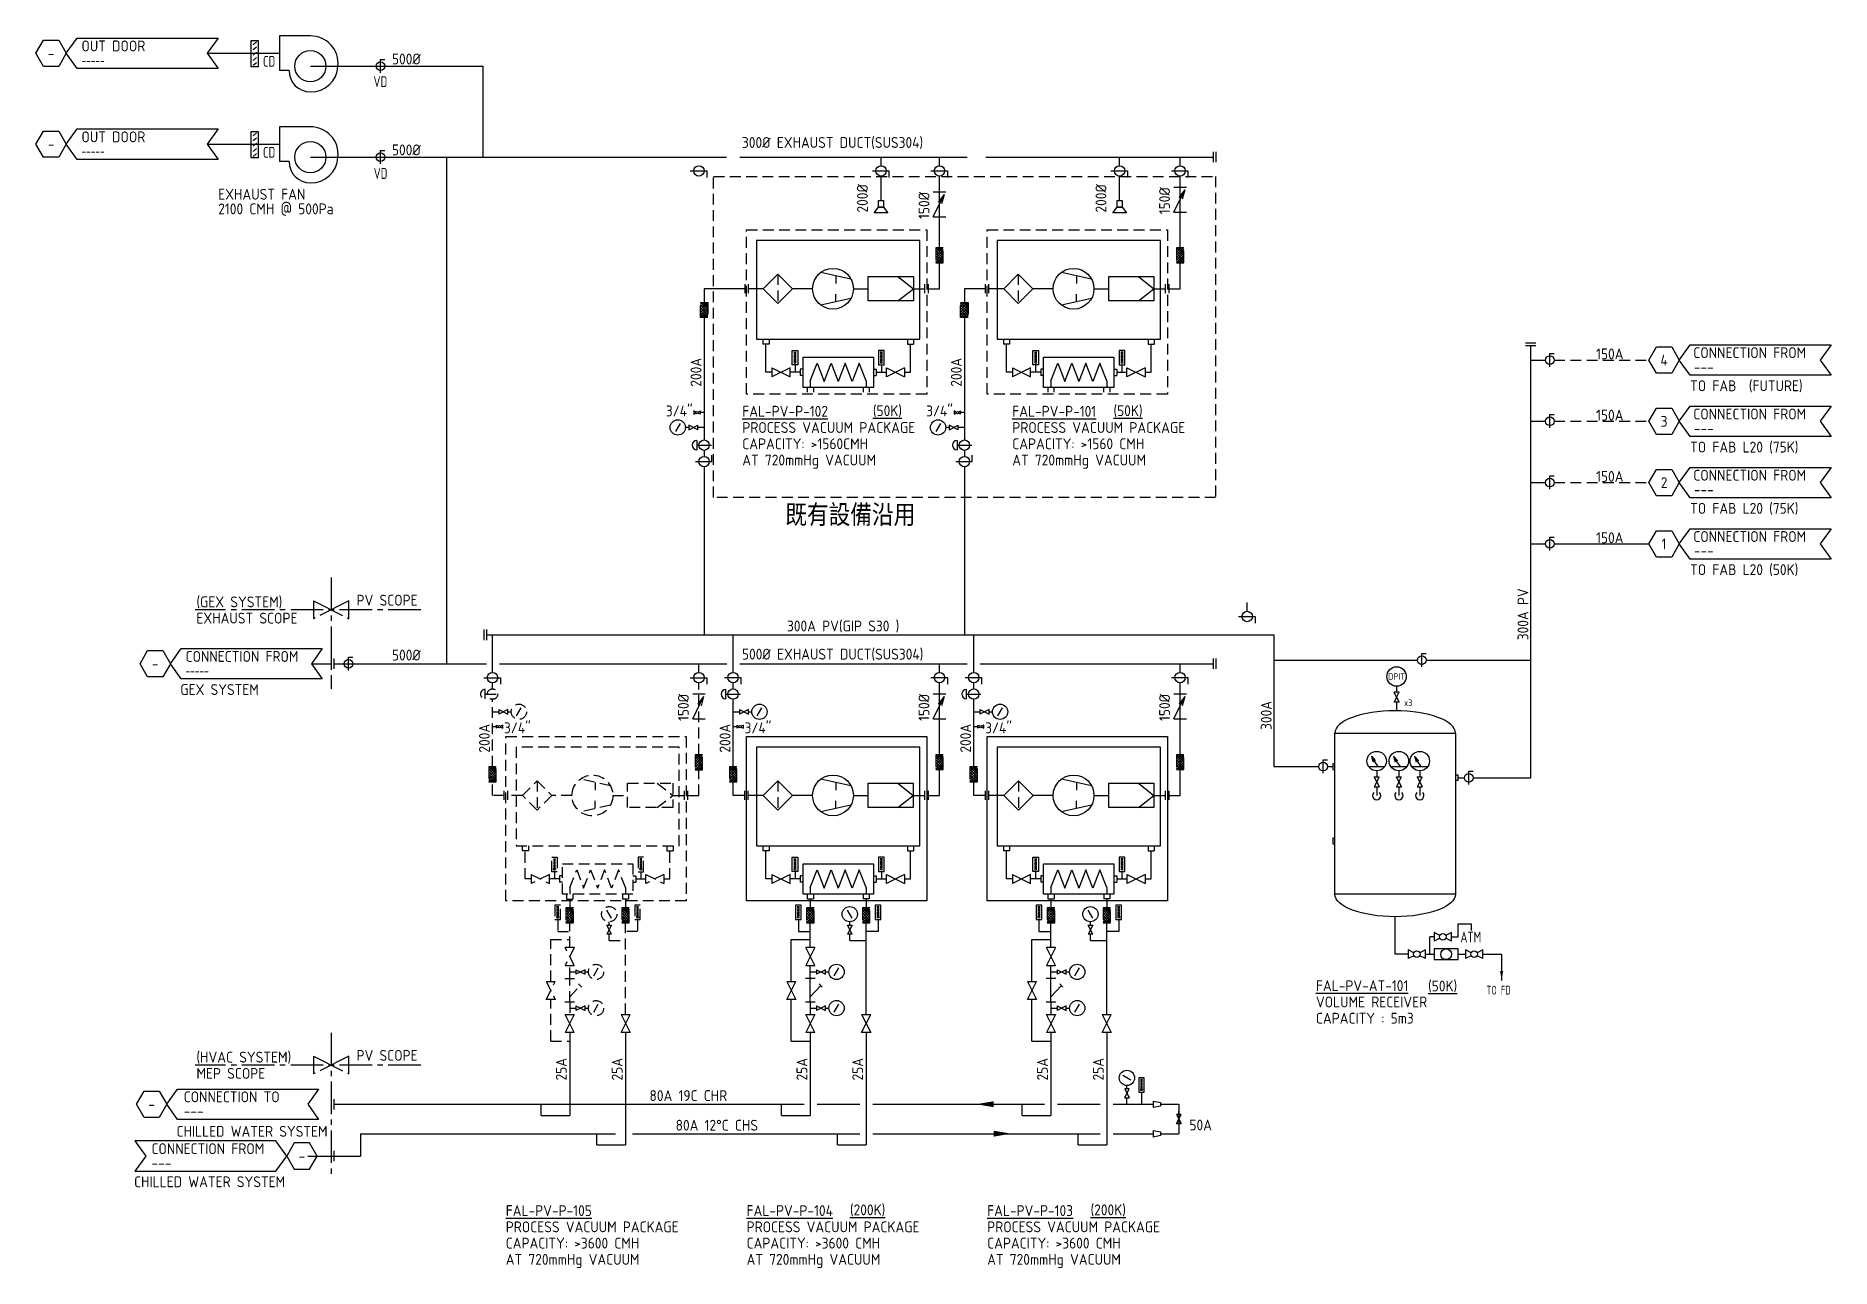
# Model space of a CAD drawing. Header units: millimetres. Extents: x 277 to 691, y 231 to 515.
import ezdxf
from ezdxf.enums import TextEntityAlignment as Align

# ---------------------------------------------------------------- set-up
doc = ezdxf.new("R2010")
doc.units = ezdxf.units.MM
doc.header["$LTSCALE"] = 10
for name, pattern in [('CENTER2', [1.125, 0.75, -0.125, 0.125, -0.125]), ('DASHED', [0.75, 0.5, -0.25]), ('HIDDEN', [0.375, 0.25, -0.125])]:
    doc.linetypes.add(name, pattern=pattern)
for name, color, linetype in [('DETL-TXT', 4, 'Continuous'), ('g-ttlb', 4, 'Continuous'), ('M-CEQPM-MAU', 22, 'Continuous'), ('M-CWTR-TEXT', 4, 'Continuous'), ('M-HVAC-DAPR', 3, 'Continuous'), ('M-PIPE', 4, 'Continuous'), ('M-VALVE', 2, 'Continuous'), ('U-CDA-EQ', 3, 'Continuous'), ('U-CDA-V', 3, 'Continuous'), ('U-CH-TXT', 4, 'Continuous'), ('U-EQPM', 22, 'Continuous'), ('U-EQPM-TXT', 4, 'Continuous'), ('U-PCW-VALVE', 3, 'Continuous'), ('U-PV-PIPE', 220, 'Continuous'), ('U-PV-TXT', 3, 'Continuous'), ('U-PV-VALVE', 2, 'Continuous')]:
    doc.layers.add(name, color=color, linetype=linetype)
doc.styles.add('AA-TXT', font='isocp.shx', dxfattribs={"bigfont": 'chineset.shx'})

msp = doc.modelspace()

# ---------------------------------------------------------------- texts
at = {"layer": 'DETL-TXT', "style": 'AA-TXT'}
for s, p in [('OUT DOOR', (287.32, 511.53)), ('OUT DOOR', (287.32, 490.57)), ('CONNECTION FROM', (658.92, 440.82)), ('---', (659.03, 437.52)), ('CONNECTION FROM', (658.92, 426.69)), ('---', (659.03, 423.39)), ('CONNECTION FROM', (658.92, 412.57)), ('---', (659.03, 409.27)), ('CONNECTION FROM', (658.92, 398.44)), ('---', (659.03, 395.14)), ('CONNECTION FROM', (311.33, 370.8)), ('CONNECTION TO', (310.9, 269.29)), ('---', (310.9, 265.99)), ('CONNECTION FROM', (303.46, 257.34)), ('---', (303.46, 254.04))]:
    msp.add_text(s, height=2.5, dxfattribs=at).set_placement(p)
for s, p in [('-', (280.32, 511.09)), ('-', (280.32, 490.13)), ('4', (652.18, 440.37)), ('3', (652.18, 426.25)), ('2', (652.18, 412.12)), ('1', (652.18, 398)), ('-', (304.33, 370.36)), ('-', (303.5, 268.84)), ('-', (338.14, 256.9))]:
    msp.add_text(s, height=2.5, dxfattribs=at).set_placement(p, align=Align.MIDDLE)
at = {"layer": 'DETL-TXT', "style": 'AA-TXT', "width": 0.7}
for p in [(287.32, 508.23), (287.32, 487.27), (311.33, 367.5)]:
    msp.add_text('-----', height=2.5, dxfattribs=at).set_placement(p)
at = {"layer": 'M-HVAC-DAPR', "style": 'AA-TXT', "width": 0.8}
for s, p in [('CD', (329.17, 509.22)), ('VD', (354.65, 504.55)), ('CD', (329.17, 488.26)), ('VD', (354.7, 483.39))]:
    msp.add_text(s, height=2.5, dxfattribs=at).set_placement(p, align=Align.MIDDLE_LEFT)
at = {"layer": 'U-EQPM-TXT', "style": 'AA-TXT'}
for s, p in [('%%UFAL-PV-P-102', (439.67, 427.32)), ('%%U(50K)', (469.78, 427.44)), ('%%UFAL-PV-P-101', (501.91, 427.32)), ('%%U(50K)', (525.24, 427.44)), ('%%UFAL-PV-AT-101', (571.92, 294.91)), ('%%U(50K)', (597.77, 294.85)), ('%%UFAL-PV-P-105', (385.14, 243.07)), ('%%UFAL-PV-P-104', (440.66, 243.07)), ('%%U(200K)', (464.49, 243.24)), ('%%UFAL-PV-P-103', (496.12, 243.07)), ('%%U(200K)', (519.96, 243.24))]:
    msp.add_text(s, height=2.5, dxfattribs=at).set_placement(p)
at = {"layer": 'U-PV-TXT', "style": 'AA-TXT'}
for s, height, p in [('500%%C', 2.5, (358.9, 508.52)), ('500%%C', 2.5, (358.9, 487.56)), ('300%%C EXHAUST DUCT(SUS304)', 2.5, (439.59, 489.27)), ('2100 CMH @ 500Pa', 2.5, (318.86, 473.97)), ('EXHAUST FAN ', 2.5, (318.86, 477.34)), ('150A', 2.5, (636.5, 440.54)), ('TO FAB  (FUTURE)', 2.5, (658.18, 433.19)), ('150A', 2.5, (636.5, 426.42)), ('PROCESS VACUUM PACKAGE', 2.5, (439.67, 423.57)), ('CAPACITY: >1560CMH', 2.5, (439.67, 419.82)), ('PROCESS VACUUM PACKAGE', 2.5, (501.91, 423.57)), ('CAPACITY: >1560 CMH', 2.5, (501.91, 419.82)), ('AT 720mmHg VACUUM', 2.5, (439.67, 416.07)), ('AT 720mmHg VACUUM', 2.5, (501.91, 416.07)), ('TO FAB L20 (75K)', 2.5, (658.18, 419.06)), ('150A', 2.5, (636.5, 412.29)), ('既有設備沿用', 5, (449.56, 402.11)), ('TO FAB L20 (75K)', 2.5, (658.18, 404.94)), ('150A', 2.5, (636.5, 398.16)), ('TO FAB L20 (50K)', 2.5, (658.18, 390.81)), ('(GEX SYSTEM)', 2.5, (313.83, 383.38)), ('PV SCOPE', 2.5, (350.73, 383.77)), ('EXHAUST SCOPE', 2.5, (313.83, 379.63)), ('300A PV(GIP S30 )', 2.5, (449.97, 377.82)), ('500%%C', 2.5, (358.9, 371.11)), ('500%%C EXHAUST DUCT(SUS304)', 2.5, (439.59, 371.33)), ('GEX SYSTEM', 2.5, (310.11, 363.17)), ('VOLUME RECEIVER', 2.5, (571.92, 291.16)), ('CAPACITY : 5m3', 2.5, (571.92, 287.41)), ('(HVAC SYSTEM)', 2.5, (313.83, 278.44)), ('PV SCOPE', 2.5, (350.73, 278.84)), ('MEP SCOPE', 2.5, (313.83, 274.69)), ('80A 19C CHR', 2.5, (418.28, 269.58)), ('80A 12%%DC CHS', 2.5, (424.3, 262.75)), ('50A  ', 2.5, (542.75, 262.79)), ('CHILLED WATER SYSTEM', 2.5, (309.24, 261.34)), ('CHILLED WATER SYSTEM', 2.5, (299.46, 249.71)), ('PROCESS VACUUM PACKAGE', 2.5, (385.14, 239.32)), ('PROCESS VACUUM PACKAGE', 2.5, (440.66, 239.32)), ('PROCESS VACUUM PACKAGE', 2.5, (496.12, 239.32)), ('CAPACITY: >3600 CMH', 2.5, (385.14, 235.57)), ('CAPACITY: >3600 CMH', 2.5, (440.66, 235.57)), ('CAPACITY: >3600 CMH', 2.5, (496.12, 235.57)), ('AT 720mmHg VACUUM', 2.5, (385.14, 231.82)), ('AT 720mmHg VACUUM', 2.5, (440.66, 231.82)), ('AT 720mmHg VACUUM', 2.5, (496.12, 231.82))]:
    msp.add_text(s, height=height, dxfattribs=at).set_placement(p)
for s, p in [('200%%C', (468.62, 474.37)), ('200%%C', (523.61, 474.37)), ('150%%C', (538.27, 473.98)), ('150%%C', (482.8, 472.89)), ('200A', (430.25, 434.23)), ('200A', (490.25, 434.23)), ('300A PV', (620.89, 375.78)), ('150%%C', (427.34, 357.18)), ('150%%C', (482.8, 357.18)), ('150%%C', (538.27, 357.18)), ('300A', (561.7, 355.11)), ('25A', (399.19, 274.31)), ('25A', (412.07, 274.31))]:
    msp.add_text(s, height=2.5, rotation=90, dxfattribs=at).set_placement(p)
for p in [(425.14, 428.64), (485.14, 428.64)]:
    msp.add_text('3/4"', height=2.5, dxfattribs=at).set_placement(p, align=Align.MIDDLE_CENTER)
at = {"layer": 'U-PV-TXT', "color": 252, "linetype": 'HIDDEN', "style": 'AA-TXT'}
msp.add_text('200A', height=2.5, rotation=90, dxfattribs=at).set_placement((381.47, 349.88))
msp.add_text('3/4"', height=2.5, dxfattribs=at).set_placement((387.81, 355.59), align=Align.MIDDLE_CENTER)
at = {"layer": 'U-PV-VALVE', "style": 'AA-TXT'}
for s, p in [('DPIT', (590.51, 367.43)), ('x3', (593.2, 361.39))]:
    msp.add_text(s, height=1.5, dxfattribs=at).set_placement(p, align=Align.MIDDLE)

# ---------------------------------------------------------------- blocks, each defined once
blk = doc.blocks.new('MA20D1')
at = {"linetype": 'ByBlock'}
for p, q in [((-0.5, -0.25), (-0.5, 0.25)), ((-0.5, -0.25), (0.5, 0.25)), ((0.5, -0.25), (-0.5, 0.25)), ((0.5, 0.25), (0.5, -0.25))]:
    blk.add_line(p, q, dxfattribs=at)
blk = doc.blocks.new('FL-C')
at = {"linetype": 'DASHED'}
for p, q in [((6.35, 1.59), (0, 1.59)), ((0, -1.58), (3.17, 1.59)), ((0, -0.71), (2.3, 1.59)), ((0, 0.03), (1.56, 1.59)), ((0, 0.75), (0.82, 1.59)), ((0, 1.59), (0, -1.59)), ((2.98, -1.59), (0, 1.39)), ((1.85, -1.59), (0, 0.26)), ((4.19, -1.59), (1.01, 1.59)), ((1.06, -1.59), (4.24, 1.59)), ((5.29, -1.59), (2.11, 1.59)), ((2.16, -1.59), (5.34, 1.59)), ((6.35, -1.58), (3.18, 1.59)), ((3.37, -1.59), (6.35, 1.39)), ((6.35, -0.71), (4.05, 1.59)), ((4.5, -1.59), (6.35, 0.26)), ((6.35, 0.03), (4.79, 1.59)), ((6.35, 0.75), (5.53, 1.59)), ((6.35, -1.59), (6.35, 1.59)), ((0.76, -1.59), (0, -0.82)), ((0, -1.59), (6.35, -1.59)), ((5.59, -1.59), (6.35, -0.82))]:
    blk.add_line(p, q, dxfattribs=at)
blk = doc.blocks.new('*U6')
for p, q in [((-150, 75), (-49, 25)), ((150, 75), (49, 25)), ((-49, -25), (-150, -75)), ((49, -25), (150, -75))]:
    blk.add_line(p, q)
for points in [[(-150, 75), (-150, -75)], [(150, -75), (150, 75)]]:
    blk.add_lwpolyline(points)
blk.add_circle((0, 0), 55)
blk = doc.blocks.new('PV主機')
at = {"layer": 'M-PIPE'}
for p, q in [((-29.78, -54.21), (-29.78, -56.25)), ((-16.91, -54.21), (-16.91, -56.25)), ((-29.78, -65.37), (-29.78, -59.7)), ((-16.91, -80.82), (-16.91, -59.7)), ((-34.16, -63.55), (-29.78, -63.55)), ((-34.16, -73.2), (-34.16, -63.55)), ((-29.78, -72.5), (-29.78, -69.56)), ((-34.16, -86.96), (-34.16, -77.39)), ((-29.78, -77.93), (-29.78, -80.82)), ((-29.78, -85.01), (-29.78, -104.13)), ((-16.91, -85.01), (-16.91, -110.92)), ((-34.16, -86.96), (-29.78, -86.96)), ((-36.4, -104.13), (-36.4, -101.52)), ((-36.4, -104.13), (-29.78, -104.13)), ((-23.52, -110.92), (-23.52, -108.31)), ((-23.52, -110.92), (-16.91, -110.92))]:
    blk.add_line(p, q, dxfattribs=at)
blk.add_lwpolyline([(-44.48, -54.64), (-44.48, -16.77), (-2.94, -16.77), (-2.94, -54.64)], close=True, dxfattribs=at)
at = {"layer": 'M-VALVE'}
for p, q in [((-47.58, -11.06), (-46.14, -11.06)), ((-44.04, -11.06), (-43.27, -11.06)), ((-42.04, -11.98), (-40.98, -10.14)), ((-33.18, -55.67), (-33.18, -58.98)), ((-31.91, -55.67), (-33.18, -55.67)), ((-32.29, -56.01), (-32.8, -56.01)), ((-32.29, -56.35), (-32.8, -56.35)), ((-32.29, -56.69), (-32.8, -56.69)), ((-32.29, -57.03), (-32.8, -57.03)), ((-32.29, -57.37), (-32.8, -57.37)), ((-32.29, -57.37), (-32.8, -57.37)), ((-32.29, -57.71), (-32.8, -57.71)), ((-32.54, -55.94), (-32.54, -58.2)), ((-31.91, -58.98), (-31.91, -55.67)), ((-20.15, -58.63), (-21.21, -56.79)), ((-14.79, -55.67), (-14.79, -58.98)), ((-13.52, -55.67), (-14.79, -55.67)), ((-13.9, -56.01), (-14.41, -56.01)), ((-13.9, -56.35), (-14.41, -56.35)), ((-13.9, -56.69), (-14.41, -56.69)), ((-13.9, -57.03), (-14.41, -57.03)), ((-13.9, -57.37), (-14.41, -57.37)), ((-13.9, -57.37), (-14.41, -57.37)), ((-13.9, -57.71), (-14.41, -57.71)), ((-14.15, -55.94), (-14.15, -58.2)), ((-13.52, -58.98), (-13.52, -55.67)), ((-33.18, -58.98), (-31.91, -58.98)), ((-32.29, -58.05), (-32.8, -58.05)), ((-32.54, -58.98), (-32.54, -61.74)), ((-32.54, -61.74), (-29.78, -61.74)), ((-20.68, -60.24), (-20.68, -59.47)), ((-14.15, -61.74), (-16.91, -61.74)), ((-14.79, -58.98), (-13.52, -58.98)), ((-13.9, -58.05), (-14.41, -58.05)), ((-14.15, -58.98), (-14.15, -61.74)), ((-20.68, -63.78), (-20.68, -62.34)), ((-20.68, -63.78), (-16.91, -63.78)), ((-24.25, -71.95), (-23.19, -70.11)), ((-35.2, -77.39), (-33.11, -73.2)), ((-35.2, -73.2), (-33.11, -77.39)), ((-35.2, -73.2), (-33.11, -73.2)), ((-29.78, -71.03), (-28.34, -71.03)), ((-26.25, -71.03), (-25.48, -71.03)), ((-33.11, -77.39), (-35.2, -77.39)), ((-24.25, -80.29), (-23.19, -78.46)), ((-29.78, -79.37), (-28.34, -79.37)), ((-26.25, -79.37), (-25.48, -79.37)), ((-17.96, -80.82), (-15.86, -80.82)), ((-17.96, -80.82), (-15.86, -85.01)), ((-17.96, -85.01), (-15.86, -80.82)), ((-15.86, -85.01), (-17.96, -85.01))]:
    blk.add_line(p, q, dxfattribs=at)
at = {"layer": 'M-VALVE', "linetype": 'ByBlock'}
for p, q in [((-28.74, -65.37), (-30.83, -65.37)), ((-28.74, -69.56), (-30.83, -65.37)), ((-28.74, -65.37), (-30.83, -69.56)), ((-30.83, -69.56), (-28.74, -69.56)), ((-30.9, -72.5), (-28.67, -72.5)), ((-29.78, -77.93), (-29.78, -72.5)), ((-29.78, -76.76), (-27.38, -74.16)), ((-27.75, -73.77), (-27.01, -74.56)), ((-30.9, -77.93), (-28.67, -77.93)), ((-30.83, -80.82), (-28.74, -80.82)), ((-28.74, -80.82), (-30.83, -85.01)), ((-28.74, -85.01), (-30.83, -80.82)), ((-28.74, -85.01), (-30.83, -85.01))]:
    blk.add_line(p, q, dxfattribs=at)
at = {"layer": 'M-VALVE'}
for centre, radius in [((-41.51, -11.06), 1.76), ((-20.68, -57.71), 1.76), ((-32.54, -58.41), 0.203), ((-14.15, -58.41), 0.203), ((-23.72, -71.03), 1.76), ((-23.72, -79.37), 1.76)]:
    blk.add_circle(centre, radius, dxfattribs=at)
at = {"layer": 'U-EQPM', "linetype": 'HIDDEN'}
blk.add_line((-37.29, -26.97), (-37.29, -33.72), dxfattribs=at)
at = {"layer": 'U-EQPM'}
for p, q in [((-20.42, -28.1), (-27.35, -26.57)), ((-23.89, -27.33), (-23.89, -29.11)), ((-16.45, -33.16), (-16.45, -27.53)), ((-16.45, -27.53), (-6.03, -27.53)), ((-9.6, -27.53), (-6.03, -30.34)), ((-6.03, -27.53), (-6.03, -33.16)), ((-40.67, -30.34), (-44.08, -30.34)), ((-29.25, -30.34), (-33.91, -30.34)), ((-20.42, -32.59), (-27.35, -34.12)), ((-23.89, -33.36), (-23.89, -31.57)), ((-19.85, -30.34), (-16.45, -30.34)), ((-9.6, -33.16), (-6.03, -30.34)), ((-6.03, -30.34), (-3.34, -30.34)), ((-6.03, -33.16), (-16.45, -33.16)), ((-40.73, -41.98), (-40.73, -43.08)), ((-39.3, -43.08), (-40.73, -43.08)), ((-40.02, -49.6), (-40.02, -43.08)), ((-39.3, -41.98), (-39.3, -43.08)), ((-33.93, -47.91), (-33.93, -44.6)), ((-33.93, -44.6), (-32.66, -44.6)), ((-33.55, -44.94), (-33.04, -44.94)), ((-33.55, -45.28), (-33.04, -45.28)), ((-33.3, -44.88), (-33.3, -47.14)), ((-32.66, -44.6), (-32.66, -47.91)), ((-14.03, -44.6), (-14.03, -47.91)), ((-12.76, -44.6), (-14.03, -44.6)), ((-13.14, -44.94), (-13.65, -44.94)), ((-13.14, -45.28), (-13.65, -45.28)), ((-13.4, -44.88), (-13.4, -47.14)), ((-12.76, -47.91), (-12.76, -44.6)), ((-7.39, -41.98), (-7.39, -43.08)), ((-7.39, -43.08), (-5.97, -43.08)), ((-6.68, -49.6), (-6.68, -43.08)), ((-5.97, -41.98), (-5.97, -43.08)), ((-38.64, -49.6), (-40.02, -49.6)), ((-38.64, -48.55), (-34.45, -50.64)), ((-34.45, -48.55), (-38.64, -50.64)), ((-38.64, -48.55), (-38.64, -50.64)), ((-34.45, -50.64), (-34.45, -48.55)), ((-32.12, -49.6), (-34.45, -49.6)), ((-32.66, -47.91), (-33.93, -47.91)), ((-33.55, -45.62), (-33.04, -45.62)), ((-33.55, -45.97), (-33.04, -45.97)), ((-33.55, -46.3), (-33.04, -46.3)), ((-33.55, -46.3), (-33.04, -46.3)), ((-33.55, -46.64), (-33.04, -46.64)), ((-33.55, -46.98), (-33.04, -46.98)), ((-33.3, -47.91), (-33.3, -49.6)), ((-31.46, -48.88), (-32.12, -48.88)), ((-32.12, -48.88), (-32.12, -50.31)), ((-31.46, -46.08), (-15.24, -46.08)), ((-31.46, -53.11), (-31.46, -46.08)), ((-29.78, -51.55), (-28.18, -47.46)), ((-28.18, -47.46), (-26.57, -51.73)), ((-26.57, -51.73), (-24.96, -47.46)), ((-24.96, -47.46), (-23.35, -51.73)), ((-21.74, -47.46), (-23.35, -51.73)), ((-20.13, -51.73), (-21.74, -47.46)), ((-18.52, -47.46), (-20.13, -51.73)), ((-16.91, -51.55), (-18.52, -47.46)), ((-15.24, -46.08), (-15.24, -53.11)), ((-15.24, -48.88), (-14.57, -48.88)), ((-14.57, -48.88), (-14.57, -50.31)), ((-14.57, -49.6), (-12.24, -49.6)), ((-14.03, -47.91), (-12.76, -47.91)), ((-13.14, -45.62), (-13.65, -45.62)), ((-13.14, -45.97), (-13.65, -45.97)), ((-13.14, -46.3), (-13.65, -46.3)), ((-13.14, -46.3), (-13.65, -46.3)), ((-13.14, -46.64), (-13.65, -46.64)), ((-13.14, -46.98), (-13.65, -46.98)), ((-13.4, -47.91), (-13.4, -49.6)), ((-12.24, -48.55), (-8.05, -50.64)), ((-8.05, -48.55), (-12.24, -50.64)), ((-12.24, -50.64), (-12.24, -48.55)), ((-8.05, -48.55), (-8.05, -50.64)), ((-8.05, -49.6), (-6.68, -49.6)), ((-31.46, -50.31), (-32.12, -50.31)), ((-15.24, -53.11), (-31.46, -53.11)), ((-30.5, -53.11), (-30.5, -54.21)), ((-29.78, -51.55), (-29.78, -53.11)), ((-29.07, -53.11), (-29.07, -54.21)), ((-17.62, -53.11), (-17.62, -54.21)), ((-16.91, -51.55), (-16.91, -53.11)), ((-16.2, -53.11), (-16.2, -54.21)), ((-15.24, -50.31), (-14.57, -50.31)), ((-30.5, -54.21), (-29.07, -54.21)), ((-16.2, -54.21), (-17.62, -54.21))]:
    blk.add_line(p, q, dxfattribs=at)
at = {"layer": 'U-EQPM', "linetype": 'ByBlock'}
for p, q in [((-44.88, -31.39), (-44.88, -29.3)), ((-44.08, -31.39), (-44.08, -29.3)), ((-3.34, -31.39), (-3.34, -29.3)), ((-2.54, -31.39), (-2.54, -29.3))]:
    blk.add_line(p, q, dxfattribs=at)
at = {"layer": 'U-EQPM'}
for points in [[(-4.55, -19.2), (-42.15, -19.2), (-42.15, -41.98), (-4.55, -41.98)], [(-37.29, -33.72), (-40.67, -30.34), (-37.29, -26.97), (-33.91, -30.34)]]:
    blk.add_lwpolyline(points, close=True, dxfattribs=at)
for centre, radius in [((-24.55, -30.34), 4.7), ((-33.3, -47.34), 0.203), ((-13.4, -47.34), 0.203)]:
    blk.add_circle(centre, radius, dxfattribs=at)
at = {"layer": 'U-PV-PIPE'}
for p, q in [((-47.58, -1.99), (-47.58, 6.68)), ((0, -1.99), (0, 0)), ((-47.58, -5.79), (-47.58, -4.39)), ((-47.58, -23.74), (-47.58, -8.19)), ((0, -20.95), (0, -4.39)), ((-47.58, -14.49), (-46.72, -14.49)), ((0, -30.34), (0, -24.4)), ((-47.58, -30.34), (-47.58, -27.19)), ((-44.88, -30.34), (-47.58, -30.34)), ((-2.54, -30.34), (0, -30.34))]:
    blk.add_line(p, q, dxfattribs=at)
at = {"layer": 'U-PV-VALVE'}
for p, q in [((-49.26, -8.07), (-49.26, -5.91)), ((-49.26, -6.99), (-45.9, -6.99))]:
    blk.add_line(p, q, dxfattribs=at)
for points in [[(-49.57, -3.19), (-45.76, -3.19), (-45.76, -4.7)], [(-1.99, -3.19), (1.82, -3.19), (1.82, -4.7)]]:
    blk.add_lwpolyline(points, dxfattribs=at)
for centre in [(-47.58, -3.19), (0, -3.19), (-47.58, -6.99)]:
    blk.add_circle(centre, 1.2, dxfattribs=at)
blk.add_arc((-49.26, -6.99), 1.08, 90, 270, dxfattribs=at)
at = {"layer": 'M-VALVE'}
for name, p, xscale, yscale, zscale, rotation in [('MA20D1', (-45.09, -11.06), -2.095996165631964, 2.095996165632018, 2.095996165632001, 179.9999969406018), ('FL-C', (-47.58, -23.74), 0.5433384959999898, 0.5433384959999898, 0.5433384959999898, 270), ('FL-C', (0, -20.95), 0.5433384959999898, 0.5433384959999898, 0.5433384959999898, 270), ('FL-C', (-29.78, -56.25), 0.5433384959999898, 0.5433384959999898, 0.5433384959999898, 270), ('FL-C', (-16.91, -56.25), 0.5433384959999898, 0.5433384959999898, 0.5433384959999898, 270), ('MA20D1', (-20.68, -61.29), 2.095996165632019, 2.095996165632019, 2.095996165632019, 90.0000030593919), ('MA20D1', (-27.3, -71.03), -2.095996165631964, 2.095996165632018, 2.095996165632001, 179.9999969406018), ('MA20D1', (-27.3, -79.37), -2.095996165631964, 2.095996165632018, 2.095996165632001, 179.9999969406018)]:
    blk.add_blockref(name, p, dxfattribs=dict(at, xscale=xscale, yscale=yscale, zscale=zscale, rotation=rotation))
at = {"layer": 'U-PV-VALVE', "xscale": 0.005, "yscale": 0.005, "zscale": 0.005}
blk.add_blockref('*U6', (-45.97, -14.49), dxfattribs=at)
at = {"layer": 'U-PV-TXT', "style": 'AA-TXT'}
for s, p in [('200A', (-48.2, -20.48)), ('25A', (-30.47, -96.05)), ('25A', (-17.6, -96.05))]:
    blk.add_text(s, height=2.5, rotation=90, dxfattribs=at).set_placement(p)
blk.add_text('3/4"', height=2.5, dxfattribs=at).set_placement((-41.85, -14.77), align=Align.MIDDLE_CENTER)
blk = doc.blocks.new('*U5')
for p, q in [((0, 154), (0, -154)), ((0, -154), (-101, -154))]:
    blk.add_line(p, q)
blk.add_circle((0, 0), 100)
blk = doc.blocks.new('A$C7E01593D')
at = {"layer": 'U-CDA-EQ'}
for p, q in [((14.5, -1.65), (17.5, -1.65)), ((14.5, -4.65), (14.5, -1.65)), ((17.5, -1.65), (17.5, -3.15)), ((8, -8.66), (8, -4.65)), ((9, -4.65), (8, -4.65)), ((13, -4.65), (14.5, -4.65)), ((7, -8.66), (9, -8.66)), ((14.5, -8.66), (16.21, -8.66)), ((20.21, -8.66), (24.55, -8.66)), ((24.55, -8.66), (24.55, -14.75))]:
    blk.add_line(p, q, dxfattribs=at)
blk.add_lwpolyline([(3, -8.66), (0, -8.66), (0, 0)], dxfattribs=at)
blk.add_lwpolyline([(24.55, -14.72, 0, 0.737, 0), (24.55, -12.51, 0, 0, 0)], format="xyseb", dxfattribs=at)
at = {"layer": 'U-CDA-V'}
for p, q in [((9, -3.65), (9, -5.65)), ((10.33, -4.32), (9, -3.65)), ((13, -3.65), (11.67, -4.32)), ((13, -5.65), (13, -3.65)), ((3, -7.66), (3, -9.66)), ((4.33, -8.32), (3, -7.66)), ((7, -7.66), (5.67, -8.32)), ((7, -9.66), (7, -7.66)), ((10.33, -4.99), (9, -5.65)), ((13, -5.65), (11.67, -4.99)), ((17.54, -8.32), (16.21, -7.66)), ((16.21, -7.66), (16.21, -9.66)), ((20.21, -7.66), (18.88, -8.32)), ((20.21, -9.66), (20.21, -7.66)), ((4.33, -8.99), (3, -9.66)), ((7, -9.66), (5.67, -8.99)), ((17.54, -8.99), (16.21, -9.66)), ((20.21, -9.66), (18.88, -8.99))]:
    blk.add_line(p, q, dxfattribs=at)
for centre in [(11, -4.65), (5, -8.66), (18.21, -8.66)]:
    blk.add_circle(centre, 0.75, dxfattribs=at)
at = {"layer": 'U-PCW-VALVE'}
blk.add_lwpolyline([(14.5, -7.4), (9, -7.4), (9, -9.91), (14.5, -9.91)], close=True, dxfattribs=at)
blk.add_circle((11.75, -8.66), 1.25, dxfattribs=at)
at = {"layer": 'M-CWTR-TEXT', "style": 'AA-TXT', "width": 0.8}
blk.add_text('ATM', height=2.5, dxfattribs=at).set_placement((15.05, -5.95))
at = {"layer": 'U-CH-TXT', "style": 'AA-TXT', "width": 0.8}
blk.add_text('TO FD', height=2.016, dxfattribs=at).set_placement((21.05, -17.95))

# ---------------------------------------------------------------- linework, layer by layer
at = {"color": 1, "linetype": 'HIDDEN'}
for points in [[(433.06, 482.7), (548.79, 482.7), (548.79, 408.69), (433.06, 408.69)], [(440.66, 432.51), (440.66, 470.39), (482.19, 470.39), (482.19, 432.51)], [(496.12, 432.51), (496.12, 470.39), (537.66, 470.39), (537.66, 432.51)]]:
    msp.add_lwpolyline(points, close=True, dxfattribs=at)
at = {"layer": 'DETL-TXT'}
for points in [[(283.82, 511.09), (282.07, 508.06), (278.57, 508.06), (276.82, 511.09), (278.57, 514.12), (282.07, 514.12)], [(283.82, 490.13), (282.07, 487.1), (278.57, 487.1), (276.82, 490.13), (278.57, 493.16), (282.07, 493.16)], [(655.68, 440.37), (653.93, 437.34), (650.43, 437.34), (648.68, 440.37), (650.43, 443.4), (653.93, 443.4)], [(655.68, 426.25), (653.93, 423.22), (650.43, 423.22), (648.68, 426.25), (650.43, 429.28), (653.93, 429.28)], [(655.68, 412.12), (653.93, 409.09), (650.43, 409.09), (648.68, 412.12), (650.43, 415.15), (653.93, 415.15)], [(655.68, 398), (653.93, 394.97), (650.43, 394.97), (648.68, 398), (650.43, 401.03), (653.93, 401.03)], [(307.83, 370.36), (306.08, 367.33), (302.58, 367.33), (300.83, 370.36), (302.58, 373.39), (306.08, 373.39)], [(307, 268.84), (305.25, 265.81), (301.75, 265.81), (300, 268.84), (301.75, 271.87), (305.25, 271.87)], [(334.64, 256.9), (336.39, 253.87), (339.89, 253.87), (341.64, 256.9), (339.89, 259.93), (336.39, 259.93)]]:
    msp.add_lwpolyline(points, close=True, dxfattribs=at)
for points in [[(283.82, 511.09), (286.32, 514.59), (318.82, 514.59), (316.32, 511.09), (318.82, 507.59), (286.32, 507.59), (283.82, 511.09)], [(283.82, 490.13), (286.32, 493.63), (318.82, 493.63), (316.32, 490.13), (318.82, 486.63), (286.32, 486.63), (283.82, 490.13)], [(655.68, 440.37), (658.18, 443.87), (690.68, 443.87), (688.18, 440.37), (690.68, 436.87), (658.18, 436.87), (655.68, 440.37)], [(655.68, 426.25), (658.18, 429.75), (690.68, 429.75), (688.18, 426.25), (690.68, 422.75), (658.18, 422.75), (655.68, 426.25)], [(655.68, 412.12), (658.18, 415.62), (690.68, 415.62), (688.18, 412.12), (690.68, 408.62), (658.18, 408.62), (655.68, 412.12)], [(655.68, 398), (658.18, 401.5), (690.68, 401.5), (688.18, 398), (690.68, 394.5), (658.18, 394.5), (655.68, 398)], [(307.83, 370.36), (310.33, 373.86), (342.83, 373.86), (340.33, 370.36), (342.83, 366.86), (310.33, 366.86), (307.83, 370.36)], [(307, 268.84), (309.5, 272.34), (342, 272.34), (339.5, 268.84), (342, 265.34), (309.5, 265.34), (307, 268.84)], [(334.64, 256.9), (332.14, 260.4), (299.64, 260.4), (302.14, 256.9), (299.64, 253.4), (332.14, 253.4), (334.64, 256.9)]]:
    msp.add_lwpolyline(points, dxfattribs=at)
at = {"layer": 'g-ttlb', "linetype": 'CENTER2'}
for p, q in [((344.9, 390.24), (344.9, 364.58)), ((365.56, 382.79), (313.51, 382.79)), ((349, 384.84), (340.8, 380.74)), ((340.8, 384.84), (349, 380.74)), ((349, 380.74), (349, 384.84)), ((344.9, 285.3), (344.9, 252.63)), ((365.56, 277.86), (313.51, 277.86)), ((349, 279.91), (340.8, 275.81)), ((340.8, 279.91), (349, 275.81)), ((349, 275.81), (349, 279.91))]:
    msp.add_line(p, q, dxfattribs=at)
at = {"layer": 'g-ttlb'}
for p, q in [((340.8, 384.84), (340.8, 380.74)), ((340.8, 279.91), (340.8, 275.81))]:
    msp.add_line(p, q, dxfattribs=at)
at = {"layer": 'M-CEQPM-MAU', "ltscale": 0.1}
for p, q in [((332.99, 515.09), (332.99, 507.09)), ((340.09, 515.09), (332.99, 515.09)), ((335.17, 507.09), (332.99, 507.09)), ((332.99, 494.13), (332.99, 486.13)), ((340.09, 494.13), (332.99, 494.13)), ((335.17, 486.13), (332.99, 486.13))]:
    msp.add_line(p, q, dxfattribs=at)
for centre in [(340.09, 508.11), (340.09, 487.15)]:
    msp.add_circle(centre, 3.59, dxfattribs=at)
for centre, radius, start, end in [((340.2, 508.8), 6.29, 353.7563, 90.9586), ((340.09, 507.09), 4.92, 180, 270), ((340.19, 508.43), 6.27, 269.0709, 357.1108), ((340.2, 487.84), 6.29, 353.7563, 90.9586), ((340.09, 486.13), 4.92, 180, 270), ((340.19, 487.47), 6.27, 269.0709, 357.1108)]:
    msp.add_arc(centre, radius, start, end, dxfattribs=at)
at = {"layer": 'M-HVAC-DAPR'}
for p, q in [((328.17, 513.97), (326.37, 513.97)), ((326.37, 513.97), (326.37, 507.97)), ((327.67, 513.71), (326.87, 513.04)), ((328.17, 507.97), (328.17, 513.97)), ((327.67, 512.51), (326.87, 511.84)), ((327.67, 511.31), (326.87, 510.64)), ((327.67, 510.11), (326.87, 509.44)), ((328.17, 507.97), (326.37, 507.97)), ((327.67, 508.91), (326.87, 508.24)), ((328.17, 493.01), (326.37, 493.01)), ((326.37, 493.01), (326.37, 487.01)), ((327.67, 492.75), (326.87, 492.08)), ((328.17, 487.01), (328.17, 493.01)), ((327.67, 491.55), (326.87, 490.88)), ((327.67, 490.35), (326.87, 489.68)), ((327.67, 489.15), (326.87, 488.48)), ((328.17, 487.01), (326.37, 487.01)), ((327.67, 487.95), (326.87, 487.28))]:
    msp.add_line(p, q, dxfattribs=at)
at = {"layer": 'M-HVAC-DAPR', "const_width": 0.1}
for points in [[(327.22, 513.37, 1), (327.32, 513.37, 1)], [(327.22, 512.17, 1), (327.32, 512.17, 1)], [(327.22, 510.97, 1), (327.32, 510.97, 1)], [(327.22, 509.77, 1), (327.32, 509.77, 1)], [(327.22, 508.57, 1), (327.32, 508.57, 1)], [(327.22, 492.41, 1), (327.32, 492.41, 1)], [(327.22, 491.21, 1), (327.32, 491.21, 1)], [(327.22, 490.01, 1), (327.32, 490.01, 1)], [(327.22, 488.81, 1), (327.32, 488.81, 1)], [(327.22, 487.61, 1), (327.32, 487.61, 1)]]:
    msp.add_lwpolyline(points, format="xyb", close=True, dxfattribs=at)
at = {"layer": 'M-PIPE', "color": 252, "linetype": 'HIDDEN'}
for p, q in [((399.88, 316.14), (399.88, 314.11)), ((412.76, 316.14), (412.76, 314.11)), ((399.88, 304.99), (399.88, 310.66)), ((412.76, 289.54), (412.76, 310.66)), ((395.51, 306.81), (399.88, 306.81)), ((395.51, 297.16), (395.51, 306.81)), ((400.93, 300.8), (398.84, 304.99)), ((400.93, 304.99), (398.84, 300.8)), ((398.84, 300.8), (400.93, 300.8)), ((399.88, 297.85), (399.88, 300.8)), ((399.88, 299.33), (401.32, 299.33)), ((403.42, 299.33), (404.19, 299.33)), ((405.42, 298.41), (406.48, 300.24)), ((394.46, 292.97), (396.56, 297.16)), ((394.46, 297.16), (396.56, 292.97)), ((394.46, 297.16), (396.56, 297.16)), ((398.77, 297.85), (401, 297.85)), ((399.88, 292.42), (399.88, 297.85)), ((399.88, 293.6), (402.29, 296.19)), ((401.92, 296.59), (402.65, 295.8)), ((396.56, 292.97), (394.46, 292.97)), ((395.51, 283.4), (395.51, 292.97)), ((398.77, 292.42), (401, 292.42)), ((399.88, 292.42), (399.88, 289.54)), ((399.88, 290.98), (401.32, 290.98)), ((403.42, 290.98), (404.19, 290.98)), ((405.42, 290.06), (406.48, 291.9)), ((395.51, 283.4), (399.88, 283.4))]:
    msp.add_line(p, q, dxfattribs=at)
at = {"layer": 'M-PIPE'}
for p, q in [((399.88, 285.35), (399.88, 266.23)), ((412.76, 285.35), (412.76, 259.44)), ((345.5, 268.84), (453.9, 268.84)), ((393.27, 266.23), (393.27, 268.84)), ((393.27, 266.23), (399.88, 266.23)), ((456.9, 268.84), (466.77, 268.84)), ((469.77, 268.84), (509.31, 268.84)), ((512.31, 268.84), (522.18, 268.84)), ((525.18, 268.84), (534.46, 268.84)), ((536.05, 268.84), (540.32, 268.84)), ((540.32, 268.84), (540.32, 262.05)), ((351.67, 262.05), (351.67, 256.9)), ((351.67, 262.05), (410.44, 262.05)), ((406.14, 259.44), (406.14, 262.05)), ((414.36, 262.05), (466.77, 262.05)), ((469.77, 262.05), (522.18, 262.05)), ((525.18, 262.05), (534.46, 262.05)), ((536.05, 262.05), (540.32, 262.05)), ((339.5, 256.9), (351.67, 256.9)), ((406.14, 259.44), (412.76, 259.44))]:
    msp.add_line(p, q, dxfattribs=at)
at = {"layer": 'M-PIPE', "color": 252, "linetype": 'HIDDEN'}
msp.add_lwpolyline([(385.19, 315.72), (385.19, 353.59), (426.73, 353.59), (426.73, 315.72)], close=True, dxfattribs=at)
for centre in [(405.95, 299.33), (405.95, 290.98)]:
    msp.add_circle(centre, 1.76, dxfattribs=at)
at = {"layer": 'M-VALVE'}
for p, q in [((425.33, 425.75), (424.27, 423.91)), ((427.33, 424.83), (426.56, 424.83)), ((430.87, 424.83), (429.43, 424.83)), ((485.33, 425.75), (484.27, 423.91)), ((487.33, 424.83), (486.56, 424.83)), ((490.87, 424.83), (489.43, 424.83)), ((411.71, 289.54), (413.8, 289.54)), ((411.71, 289.54), (413.8, 285.35)), ((411.71, 285.35), (413.8, 289.54)), ((413.8, 285.35), (411.71, 285.35)), ((529.27, 274.38), (527.43, 275.43)), ((528.35, 272.38), (528.35, 273.15)), ((531.08, 274.91), (531.08, 271.6)), ((532.35, 274.91), (531.08, 274.91)), ((531.97, 274.57), (531.46, 274.57)), ((531.97, 274.23), (531.46, 274.23)), ((531.97, 273.89), (531.46, 273.89)), ((531.97, 273.55), (531.46, 273.55)), ((531.97, 273.21), (531.46, 273.21)), ((531.97, 273.21), (531.46, 273.21)), ((531.72, 274.63), (531.72, 272.37)), ((532.35, 271.6), (532.35, 274.91)), ((528.35, 268.84), (528.35, 270.28)), ((531.08, 271.6), (532.35, 271.6)), ((531.97, 272.87), (531.46, 272.87)), ((531.97, 272.53), (531.46, 272.53)), ((531.72, 271.6), (531.72, 268.84)), ((540.32, 266.49), (540.32, 267.26))]:
    msp.add_line(p, q, dxfattribs=at)
at = {"layer": 'M-VALVE', "color": 252, "linetype": 'HIDDEN'}
for p, q in [((387.63, 358.38), (388.69, 360.21)), ((382.09, 359.3), (383.53, 359.3)), ((385.63, 359.3), (386.4, 359.3)), ((396.49, 314.69), (396.49, 311.38)), ((397.76, 314.69), (396.49, 314.69)), ((397.76, 311.38), (397.76, 314.69)), ((414.88, 314.69), (414.88, 311.38)), ((416.15, 314.69), (414.88, 314.69)), ((416.15, 311.38), (416.15, 314.69)), ((396.49, 311.38), (397.76, 311.38)), ((397.38, 314.35), (396.87, 314.35)), ((397.38, 314.01), (396.87, 314.01)), ((397.38, 313.67), (396.87, 313.67)), ((397.38, 313.33), (396.87, 313.33)), ((397.38, 312.99), (396.87, 312.99)), ((397.38, 312.99), (396.87, 312.99)), ((397.38, 312.65), (396.87, 312.65)), ((397.38, 312.31), (396.87, 312.31)), ((397.12, 314.41), (397.12, 312.15)), ((397.12, 311.38), (397.12, 308.62)), ((409.52, 311.73), (408.46, 313.57)), ((408.99, 310.12), (408.99, 310.89)), ((414.88, 311.38), (416.15, 311.38)), ((415.77, 314.35), (415.26, 314.35)), ((415.77, 314.01), (415.26, 314.01)), ((415.77, 313.67), (415.26, 313.67)), ((415.77, 313.33), (415.26, 313.33)), ((415.77, 312.99), (415.26, 312.99)), ((415.77, 312.99), (415.26, 312.99)), ((415.77, 312.65), (415.26, 312.65)), ((415.77, 312.31), (415.26, 312.31)), ((415.52, 314.41), (415.52, 312.15)), ((415.52, 311.38), (415.52, 308.62)), ((397.12, 308.62), (399.88, 308.62)), ((408.99, 306.58), (408.99, 308.02)), ((408.99, 306.58), (412.76, 306.58)), ((415.52, 308.62), (412.76, 308.62)), ((400.93, 304.99), (398.84, 304.99))]:
    msp.add_line(p, q, dxfattribs=at)
at = {"layer": 'M-VALVE', "linetype": 'ByBlock'}
for p, q in [((398.84, 289.54), (400.93, 289.54)), ((400.93, 289.54), (398.84, 285.35)), ((400.93, 285.35), (398.84, 289.54)), ((400.93, 285.35), (398.84, 285.35))]:
    msp.add_line(p, q, dxfattribs=at)
at = {"layer": 'M-VALVE'}
for points in [[(534.46, 269.58), (536.05, 269.26), (536.05, 268.41), (534.46, 268.06)], [(534.46, 262.79), (536.05, 262.46), (536.05, 261.61), (534.46, 261.27)]]:
    msp.add_lwpolyline(points, close=True, dxfattribs=at)
for centre, radius in [((424.8, 424.83), 1.76), ((484.8, 424.83), 1.76), ((528.35, 274.91), 1.76), ((531.72, 272.17), 0.203)]:
    msp.add_circle(centre, radius, dxfattribs=at)
at = {"layer": 'M-VALVE', "color": 252, "linetype": 'HIDDEN'}
for centre, radius in [((388.16, 359.3), 1.76), ((397.12, 311.95), 0.203), ((408.99, 312.65), 1.76), ((415.52, 311.95), 0.203)]:
    msp.add_circle(centre, radius, dxfattribs=at)
at = {"layer": 'U-EQPM', "linetype": 'HIDDEN'}
for p, q in [((447.84, 460.19), (447.84, 453.43)), ((503.3, 460.19), (503.3, 453.43))]:
    msp.add_line(p, q, dxfattribs=at)
at = {"layer": 'U-EQPM'}
for p, q in [((464.71, 459.05), (457.78, 460.59)), ((461.25, 459.82), (461.25, 458.04)), ((468.68, 453.99), (468.68, 459.62)), ((468.68, 459.62), (479.11, 459.62)), ((475.54, 459.62), (479.11, 456.81)), ((479.11, 459.62), (479.11, 453.99)), ((520.17, 459.05), (513.25, 460.59)), ((516.71, 459.82), (516.71, 458.04)), ((524.14, 453.99), (524.14, 459.62)), ((524.14, 459.62), (534.57, 459.62)), ((531, 459.62), (534.57, 456.81)), ((534.57, 459.62), (534.57, 453.99)), ((444.46, 456.81), (441.06, 456.81)), ((455.88, 456.81), (451.22, 456.81)), ((461.25, 453.8), (461.25, 455.58)), ((465.28, 456.81), (468.68, 456.81)), ((475.54, 453.99), (479.11, 456.81)), ((479.11, 456.81), (481.79, 456.81)), ((499.93, 456.81), (496.52, 456.81)), ((511.34, 456.81), (506.68, 456.81)), ((516.71, 453.8), (516.71, 455.58)), ((520.75, 456.81), (524.14, 456.81)), ((531, 453.99), (534.57, 456.81)), ((534.57, 456.81), (537.26, 456.81)), ((464.71, 454.56), (457.78, 453.03)), ((479.11, 453.99), (468.68, 453.99)), ((520.17, 454.56), (513.25, 453.03)), ((534.57, 453.99), (524.14, 453.99)), ((444.41, 445.17), (444.41, 444.07)), ((445.83, 444.07), (444.41, 444.07)), ((445.12, 437.56), (445.12, 444.07)), ((445.83, 445.17), (445.83, 444.07)), ((477.74, 445.17), (477.74, 444.07)), ((477.74, 444.07), (479.16, 444.07)), ((478.45, 437.56), (478.45, 444.07)), ((479.16, 445.17), (479.16, 444.07)), ((499.87, 445.17), (499.87, 444.07)), ((501.29, 444.07), (499.87, 444.07)), ((500.58, 437.56), (500.58, 444.07)), ((501.29, 445.17), (501.29, 444.07)), ((533.2, 445.17), (533.2, 444.07)), ((533.2, 444.07), (534.63, 444.07)), ((533.92, 437.56), (533.92, 444.07)), ((534.63, 445.17), (534.63, 444.07)), ((451.2, 439.24), (451.2, 442.55)), ((451.2, 442.55), (452.47, 442.55)), ((452.47, 439.24), (451.2, 439.24)), ((451.58, 442.21), (452.09, 442.21)), ((451.58, 441.87), (452.09, 441.87)), ((451.58, 441.53), (452.09, 441.53)), ((451.58, 441.19), (452.09, 441.19)), ((451.58, 440.85), (452.09, 440.85)), ((451.58, 440.85), (452.09, 440.85)), ((451.58, 440.51), (452.09, 440.51)), ((451.58, 440.17), (452.09, 440.17)), ((451.83, 442.27), (451.83, 440.01)), ((451.83, 439.24), (451.83, 437.56)), ((452.47, 442.55), (452.47, 439.24)), ((453.67, 441.07), (469.9, 441.07)), ((453.67, 434.04), (453.67, 441.07)), ((455.35, 435.6), (456.96, 439.69)), ((456.96, 439.69), (458.57, 435.43)), ((458.57, 435.43), (460.18, 439.69)), ((460.18, 439.69), (461.78, 435.43)), ((463.39, 439.69), (461.78, 435.43)), ((465, 435.43), (463.39, 439.69)), ((466.61, 439.69), (465, 435.43)), ((468.22, 435.6), (466.61, 439.69)), ((469.9, 441.07), (469.9, 434.04)), ((471.1, 442.55), (471.1, 439.24)), ((472.37, 442.55), (471.1, 442.55)), ((471.1, 439.24), (472.37, 439.24)), ((471.99, 442.21), (471.48, 442.21)), ((471.99, 441.87), (471.48, 441.87)), ((471.99, 441.53), (471.48, 441.53)), ((471.99, 441.19), (471.48, 441.19)), ((471.99, 440.85), (471.48, 440.85)), ((471.99, 440.85), (471.48, 440.85)), ((471.99, 440.51), (471.48, 440.51)), ((471.99, 440.17), (471.48, 440.17)), ((471.73, 442.27), (471.73, 440.01)), ((471.73, 439.24), (471.73, 437.56)), ((472.37, 439.24), (472.37, 442.55)), ((506.66, 439.24), (506.66, 442.55)), ((506.66, 442.55), (507.93, 442.55)), ((507.93, 439.24), (506.66, 439.24)), ((507.04, 442.21), (507.55, 442.21)), ((507.04, 441.87), (507.55, 441.87)), ((507.04, 441.53), (507.55, 441.53)), ((507.04, 441.19), (507.55, 441.19)), ((507.04, 440.85), (507.55, 440.85)), ((507.04, 440.85), (507.55, 440.85)), ((507.04, 440.51), (507.55, 440.51)), ((507.04, 440.17), (507.55, 440.17)), ((507.3, 442.27), (507.3, 440.01)), ((507.3, 439.24), (507.3, 437.56)), ((507.93, 442.55), (507.93, 439.24)), ((509.14, 441.07), (525.36, 441.07)), ((509.14, 434.04), (509.14, 441.07)), ((510.81, 435.6), (512.42, 439.69)), ((512.42, 439.69), (514.03, 435.43)), ((514.03, 435.43), (515.64, 439.69)), ((515.64, 439.69), (517.25, 435.43)), ((518.86, 439.69), (517.25, 435.43)), ((520.47, 435.43), (518.86, 439.69)), ((522.08, 439.69), (520.47, 435.43)), ((523.68, 435.6), (522.08, 439.69)), ((525.36, 441.07), (525.36, 434.04)), ((526.56, 442.55), (526.56, 439.24)), ((527.83, 442.55), (526.56, 442.55)), ((526.56, 439.24), (527.83, 439.24)), ((527.45, 442.21), (526.94, 442.21)), ((527.45, 441.87), (526.94, 441.87)), ((527.45, 441.53), (526.94, 441.53)), ((527.45, 441.19), (526.94, 441.19)), ((527.45, 440.85), (526.94, 440.85)), ((527.45, 440.85), (526.94, 440.85)), ((527.45, 440.51), (526.94, 440.51)), ((527.45, 440.17), (526.94, 440.17)), ((527.2, 442.27), (527.2, 440.01)), ((527.2, 439.24), (527.2, 437.56)), ((527.83, 439.24), (527.83, 442.55)), ((446.49, 437.56), (445.12, 437.56)), ((446.49, 438.6), (450.68, 436.51)), ((450.68, 438.6), (446.49, 436.51)), ((446.49, 438.6), (446.49, 436.51)), ((450.68, 436.51), (450.68, 438.6)), ((453.01, 437.56), (450.68, 437.56)), ((453.67, 438.27), (453.01, 438.27)), ((453.01, 438.27), (453.01, 436.84)), ((453.67, 436.84), (453.01, 436.84)), ((455.35, 435.6), (455.35, 434.04)), ((468.22, 435.6), (468.22, 434.04)), ((469.9, 438.27), (470.56, 438.27)), ((469.9, 436.84), (470.56, 436.84)), ((470.56, 438.27), (470.56, 436.84)), ((470.56, 437.56), (472.89, 437.56)), ((472.89, 438.6), (477.08, 436.51)), ((477.08, 438.6), (472.89, 436.51)), ((472.89, 436.51), (472.89, 438.6)), ((477.08, 438.6), (477.08, 436.51)), ((477.08, 437.56), (478.45, 437.56)), ((501.95, 437.56), (500.58, 437.56)), ((501.95, 438.6), (506.15, 436.51)), ((506.15, 438.6), (501.95, 436.51)), ((501.95, 438.6), (501.95, 436.51)), ((506.15, 436.51), (506.15, 438.6)), ((508.47, 437.56), (506.15, 437.56)), ((509.14, 438.27), (508.47, 438.27)), ((508.47, 438.27), (508.47, 436.84)), ((509.14, 436.84), (508.47, 436.84)), ((510.81, 435.6), (510.81, 434.04)), ((523.68, 435.6), (523.68, 434.04)), ((525.36, 438.27), (526.02, 438.27)), ((525.36, 436.84), (526.02, 436.84)), ((526.02, 438.27), (526.02, 436.84)), ((526.02, 437.56), (528.35, 437.56)), ((528.35, 438.6), (532.54, 436.51)), ((532.54, 438.6), (528.35, 436.51)), ((528.35, 436.51), (528.35, 438.6)), ((532.54, 438.6), (532.54, 436.51)), ((532.54, 437.56), (533.92, 437.56)), ((469.9, 434.04), (453.67, 434.04)), ((454.64, 434.04), (454.64, 432.94)), ((456.06, 434.04), (456.06, 432.94)), ((467.51, 434.04), (467.51, 432.94)), ((468.93, 434.04), (468.93, 432.94)), ((525.36, 434.04), (509.14, 434.04)), ((510.1, 434.04), (510.1, 432.94)), ((511.52, 434.04), (511.52, 432.94)), ((522.97, 434.04), (522.97, 432.94)), ((524.4, 434.04), (524.4, 432.94)), ((584.71, 349.06), (585.04, 347.78)), ((584.71, 349.06), (585.6, 348.09)), ((585.6, 348.09), (585.04, 347.78)), ((585.32, 347.93), (586.18, 346.66)), ((589.82, 349.06), (590.15, 347.78)), ((589.82, 349.06), (590.71, 348.09)), ((590.71, 348.09), (590.15, 347.78)), ((590.43, 347.93), (591.3, 346.66)), ((594.65, 349.06), (594.99, 347.78)), ((594.65, 349.06), (595.54, 348.09)), ((595.54, 348.09), (594.99, 347.78)), ((595.26, 347.93), (596.13, 346.66)), ((584.08, 346.66), (587.76, 346.66)), ((585.34, 344.34), (586.5, 344.34)), ((585.92, 343.18), (585.34, 344.34)), ((585.92, 345.7), (585.92, 344.34)), ((585.92, 343.18), (586.5, 344.34)), ((589.19, 346.66), (592.87, 346.66)), ((590.46, 344.34), (591.61, 344.34)), ((591.03, 343.18), (590.46, 344.34)), ((591.03, 345.7), (591.03, 344.34)), ((591.03, 343.18), (591.61, 344.34)), ((594.03, 346.66), (597.7, 346.66)), ((595.29, 344.34), (596.44, 344.34)), ((595.86, 343.18), (595.29, 344.34)), ((595.86, 345.7), (595.86, 344.34)), ((595.86, 343.18), (596.44, 344.34)), ((585.92, 343.18), (585.34, 342.03)), ((585.34, 342.03), (586.5, 342.03)), ((585.92, 343.18), (586.5, 342.03)), ((585.92, 342.03), (585.92, 339.99)), ((591.03, 343.18), (590.46, 342.03)), ((590.46, 342.03), (591.61, 342.03)), ((591.03, 343.18), (591.61, 342.03)), ((591.03, 342.03), (591.03, 339.99)), ((595.86, 343.18), (595.29, 342.03)), ((595.29, 342.03), (596.44, 342.03)), ((595.86, 343.18), (596.44, 342.03)), ((595.86, 342.03), (595.86, 339.99))]:
    msp.add_line(p, q, dxfattribs=at)
at = {"layer": 'U-EQPM', "linetype": 'ByBlock'}
for p, q in [((440.26, 457.86), (440.26, 455.76)), ((441.06, 457.86), (441.06, 455.76)), ((481.79, 455.76), (481.79, 457.86)), ((482.59, 455.76), (482.59, 457.86)), ((495.72, 455.76), (495.72, 457.86)), ((496.52, 455.76), (496.52, 457.86)), ((537.26, 455.76), (537.26, 457.86)), ((538.06, 455.76), (538.06, 457.86))]:
    msp.add_line(p, q, dxfattribs=at)
at = {"layer": 'U-EQPM', "color": 252, "linetype": 'HIDDEN'}
for p, q in [((409.25, 342.26), (402.32, 343.79)), ((384.79, 338.97), (384.79, 341.06)), ((385.59, 338.97), (385.59, 341.06)), ((389, 340.01), (385.59, 340.01)), ((392.38, 343.39), (392.38, 336.64)), ((400.42, 340.01), (395.75, 340.01)), ((405.78, 343.03), (405.78, 341.24)), ((409.82, 340.01), (413.21, 340.01)), ((413.21, 337.2), (413.21, 342.83)), ((413.21, 342.83), (423.64, 342.83)), ((420.07, 342.83), (423.64, 340.01)), ((420.07, 337.2), (423.64, 340.01)), ((423.64, 342.83), (423.64, 337.2)), ((423.64, 340.01), (426.33, 340.01)), ((426.33, 338.97), (426.33, 341.06)), ((427.13, 338.97), (427.13, 341.06)), ((409.25, 337.77), (402.32, 336.24)), ((405.78, 337), (405.78, 338.78)), ((423.64, 337.2), (413.21, 337.2)), ((388.94, 328.38), (388.94, 327.27)), ((390.37, 327.27), (388.94, 327.27)), ((389.65, 320.76), (389.65, 327.27)), ((390.37, 328.38), (390.37, 327.27)), ((422.27, 328.38), (422.27, 327.27)), ((422.27, 327.27), (423.7, 327.27)), ((422.99, 320.76), (422.99, 327.27)), ((423.7, 328.38), (423.7, 327.27)), ((395.73, 322.44), (395.73, 325.75)), ((395.73, 325.75), (397.01, 325.75)), ((396.12, 325.41), (396.63, 325.41)), ((396.12, 325.07), (396.63, 325.07)), ((396.12, 324.74), (396.63, 324.74)), ((396.12, 324.39), (396.63, 324.39)), ((396.12, 324.05), (396.63, 324.05)), ((396.12, 324.05), (396.63, 324.05)), ((396.12, 323.71), (396.63, 323.71)), ((396.12, 323.37), (396.63, 323.37)), ((396.37, 325.48), (396.37, 323.22)), ((397.01, 325.75), (397.01, 322.44)), ((398.21, 324.28), (414.43, 324.28)), ((398.21, 317.25), (398.21, 324.28)), ((399.88, 318.81), (401.49, 322.89)), ((401.49, 322.89), (403.1, 318.63)), ((403.1, 318.63), (404.71, 322.89)), ((404.71, 322.89), (406.32, 318.63)), ((407.93, 322.89), (406.32, 318.63)), ((409.54, 318.63), (407.93, 322.89)), ((411.15, 322.89), (409.54, 318.63)), ((412.76, 318.81), (411.15, 322.89)), ((414.43, 324.28), (414.43, 317.25)), ((415.63, 325.75), (415.63, 322.44)), ((416.91, 325.75), (415.63, 325.75)), ((416.52, 325.41), (416.02, 325.41)), ((416.52, 325.07), (416.02, 325.07)), ((416.52, 324.74), (416.02, 324.74)), ((416.52, 324.39), (416.02, 324.39)), ((416.52, 324.05), (416.02, 324.05)), ((416.52, 324.05), (416.02, 324.05)), ((416.52, 323.71), (416.02, 323.71)), ((416.52, 323.37), (416.02, 323.37)), ((416.27, 325.48), (416.27, 323.22)), ((416.91, 322.44), (416.91, 325.75)), ((391.02, 320.76), (389.65, 320.76)), ((391.02, 321.81), (395.22, 319.71)), ((395.22, 321.81), (391.02, 319.71)), ((391.02, 321.81), (391.02, 319.71)), ((395.22, 319.71), (395.22, 321.81)), ((397.55, 320.76), (395.22, 320.76)), ((397.01, 322.44), (395.73, 322.44)), ((396.37, 322.44), (396.37, 320.76)), ((398.21, 321.47), (397.55, 321.47)), ((397.55, 321.47), (397.55, 320.05)), ((398.21, 320.05), (397.55, 320.05)), ((399.88, 318.81), (399.88, 317.25)), ((412.76, 318.81), (412.76, 317.25)), ((414.43, 321.47), (415.09, 321.47)), ((414.43, 320.05), (415.09, 320.05)), ((415.09, 321.47), (415.09, 320.05)), ((415.09, 320.76), (417.42, 320.76)), ((415.63, 322.44), (416.91, 322.44)), ((416.27, 322.44), (416.27, 320.76)), ((417.42, 321.81), (421.62, 319.71)), ((421.62, 321.81), (417.42, 319.71)), ((417.42, 319.71), (417.42, 321.81)), ((421.62, 321.81), (421.62, 319.71)), ((421.62, 320.76), (422.99, 320.76)), ((414.43, 317.25), (398.21, 317.25)), ((399.17, 317.25), (399.17, 316.14)), ((399.17, 316.14), (400.6, 316.14)), ((400.6, 317.25), (400.6, 316.14)), ((412.04, 317.25), (412.04, 316.14)), ((413.47, 316.14), (412.04, 316.14)), ((413.47, 317.25), (413.47, 316.14))]:
    msp.add_line(p, q, dxfattribs=at)
at = {"layer": 'U-EQPM'}
for points in [[(480.59, 467.95), (442.98, 467.95), (442.98, 445.17), (480.59, 445.17)], [(536.05, 467.95), (498.45, 467.95), (498.45, 445.17), (536.05, 445.17)], [(447.84, 453.43), (444.46, 456.81), (447.84, 460.19), (451.22, 456.81)], [(503.3, 453.43), (499.93, 456.81), (503.3, 460.19), (506.68, 456.81)], [(576.29, 354.35), (604.08, 354.35), (604.08, 317.25), (576.29, 317.25)]]:
    msp.add_lwpolyline(points, close=True, dxfattribs=at)
at = {"layer": 'U-EQPM', "color": 252, "linetype": 'HIDDEN'}
for points in [[(425.12, 351.16), (387.52, 351.16), (387.52, 328.38), (425.12, 328.38)], [(392.38, 336.64), (389, 340.01), (392.38, 343.39), (395.75, 340.01)]]:
    msp.add_lwpolyline(points, close=True, dxfattribs=at)
at = {"layer": 'U-EQPM'}
for points in [[(576.29, 347.31), (575.78, 347.31), (575.78, 346), (576.29, 346)], [(604.08, 344.73), (604.59, 344.73), (604.59, 343.43), (604.08, 343.43)], [(576.29, 330.19), (575.78, 330.19), (575.78, 328.88), (576.29, 328.88)]]:
    msp.add_lwpolyline(points, dxfattribs=at)
for centre, radius in [((460.58, 456.81), 4.7), ((516.04, 456.81), 4.7), ((451.83, 439.81), 0.203), ((471.73, 439.81), 0.203), ((507.3, 439.81), 0.203), ((527.2, 439.81), 0.203), ((585.92, 347.94), 2.24), ((591.03, 347.94), 2.24), ((595.86, 347.94), 2.24)]:
    msp.add_circle(centre, radius, dxfattribs=at)
at = {"layer": 'U-EQPM', "color": 252, "linetype": 'HIDDEN'}
for centre, radius in [((405.12, 340.01), 4.7), ((396.37, 323.02), 0.203), ((416.27, 323.02), 0.203)]:
    msp.add_circle(centre, radius, dxfattribs=at)
at = {"layer": 'U-EQPM'}
for centre in [(585.92, 339.99), (591.03, 339.99), (595.86, 339.99)]:
    msp.add_arc(centre, 0.958, 135.8152, 44.1848, dxfattribs=at)
msp.add_ellipse((590.18, 354.35), major_axis=(-13.9, 0), ratio=0.373132, start_param=3.141593, end_param=6.283185, dxfattribs=at)
at = {"layer": 'U-EQPM', "extrusion": (0, 0, -1)}
msp.add_ellipse((590.18, 317.25), major_axis=(-13.9, 0), ratio=0.373132, start_param=3.141593, end_param=6.283185, dxfattribs=at)
at = {"layer": 'U-EQPM'}
for points in [[(584.71, 349.06), (585.04, 347.78), (585.6, 348.09)], [(589.82, 349.06), (590.15, 347.78), (590.71, 348.09)], [(594.65, 349.06), (594.99, 347.78), (595.54, 348.09)]]:
    msp.add_solid(points, dxfattribs=at)
at = {"layer": 'U-PV-PIPE', "color": 5}
for p, q in [((316.32, 511.09), (332.99, 511.09)), ((340.09, 508.11), (379.88, 508.11)), ((379.88, 508.11), (379.88, 487.15)), ((316.32, 490.13), (332.99, 490.13)), ((340.09, 487.15), (436.05, 487.15)), ((371.47, 487.15), (371.47, 370.36)), ((439.1, 487.15), (491.52, 487.15)), ((471.66, 485.16), (471.66, 487.15)), ((485.13, 485.16), (485.13, 487.15)), ((495.84, 487.15), (548.26, 487.15)), ((526.65, 485.16), (526.65, 487.15)), ((540.6, 485.16), (540.6, 487.15)), ((471.66, 477.16), (471.66, 482.76)), ((485.13, 466.2), (485.13, 482.76)), ((526.65, 477.16), (526.65, 482.76)), ((540.6, 466.2), (540.6, 482.76)), ((485.13, 456.81), (485.13, 462.75)), ((485.13, 456.81), (485.13, 462.75)), ((540.6, 456.81), (540.6, 462.75)), ((538.06, 456.81), (540.6, 456.81)), ((340.33, 370.36), (344.9, 370.36)), ((345.5, 370.36), (380.69, 370.36)), ((383.69, 370.36), (436.1, 370.36)), ((439.1, 370.36), (491.52, 370.36)), ((494.52, 370.36), (548.21, 370.36))]:
    msp.add_line(p, q, dxfattribs=at)
at = {"layer": 'U-PV-PIPE'}
for p, q in [((440.26, 456.81), (430.87, 456.81)), ((430.87, 456.81), (430.87, 453.65)), ((482.59, 456.81), (485.13, 456.81)), ((495.72, 456.81), (490.87, 456.81)), ((490.87, 456.81), (490.87, 453.65)), ((430.87, 450.2), (430.87, 421.96)), ((490.87, 450.2), (490.87, 421.96)), ((621.42, 344.08), (621.42, 443.65)), ((621.42, 440.37), (624.83, 440.37)), ((430.87, 428.26), (430.01, 428.26)), ((490.87, 428.26), (490.01, 428.26)), ((621.42, 426.25), (624.83, 426.25)), ((430.87, 419.56), (430.87, 418.16)), ((490.87, 419.56), (490.87, 418.16)), ((430.87, 415.76), (430.87, 377.04)), ((490.87, 415.76), (490.87, 377.04)), ((621.42, 412.12), (624.83, 412.12)), ((621.42, 398), (624.83, 398)), ((626.83, 398), (648.68, 398)), ((556.07, 382.46), (556.07, 384.45)), ((380.67, 377.04), (562.24, 377.04)), ((382.09, 368.36), (382.09, 377.04)), ((562.24, 377.04), (562.24, 346.66)), ((429.67, 368.36), (429.67, 370.36)), ((562.24, 371.21), (595.3, 371.21)), ((597.3, 371.21), (621.42, 371.21)), ((382.09, 364.57), (382.09, 365.96)), ((562.24, 346.66), (572.58, 346.66)), ((574.58, 346.66), (575.78, 346.66)), ((604.59, 344.08), (606.14, 344.08)), ((608.14, 344.08), (621.42, 344.08))]:
    msp.add_line(p, q, dxfattribs=at)
at = {"layer": 'U-PV-PIPE', "color": 1, "linetype": 'HIDDEN'}
for p, q in [((626.83, 440.37), (648.68, 440.37)), ((626.83, 426.25), (648.68, 426.25)), ((626.83, 412.12), (648.68, 412.12))]:
    msp.add_line(p, q, dxfattribs=at)
at = {"layer": 'U-PV-PIPE', "color": 252, "linetype": 'HIDDEN'}
for p, q in [((429.67, 349.4), (429.67, 365.96)), ((382.09, 346.62), (382.09, 362.17)), ((382.09, 355.87), (382.95, 355.87)), ((429.67, 340.01), (429.67, 345.95)), ((382.09, 340.01), (382.09, 343.17)), ((384.79, 340.01), (382.09, 340.01)), ((427.13, 340.01), (429.67, 340.01))]:
    msp.add_line(p, q, dxfattribs=at)
at = {"layer": 'U-PV-PIPE', "color": 3}
for points in [[(497.64, 269.52), (497.64, 268.16), (493.56, 268.84)], [(497.64, 261.37), (497.64, 262.73), (501.71, 262.05)]]:
    msp.add_solid(points, dxfattribs=at)
at = {"layer": 'U-PV-VALVE'}
for p, q in [((548.26, 488.35), (548.26, 485.95)), ((548.86, 488.35), (548.86, 485.95)), ((539.16, 480.24), (542.04, 480.24)), ((483.69, 479.15), (486.57, 479.15)), ((483.69, 473.39), (486.19, 478.54)), ((486.19, 478.54), (484.86, 476.77)), ((486.19, 478.54), (485.62, 476.4)), ((539.16, 474.48), (541.66, 479.63)), ((541.66, 479.63), (540.33, 477.86)), ((541.66, 479.63), (541.09, 477.49)), ((483.69, 473.39), (486.57, 473.39)), ((539.16, 474.48), (542.04, 474.48)), ((622.62, 444.25), (620.22, 444.25)), ((622.62, 443.65), (620.22, 443.65)), ((429.19, 421.84), (429.19, 419.68)), ((429.19, 420.76), (432.55, 420.76)), ((489.19, 421.84), (489.19, 419.68)), ((489.19, 420.76), (492.55, 420.76)), ((380.07, 378.24), (380.07, 375.84)), ((380.67, 378.24), (380.67, 375.84)), ((344.9, 371.56), (344.9, 369.16)), ((345.5, 371.56), (345.5, 369.16)), ((548.21, 371.56), (548.21, 369.16)), ((548.81, 371.56), (548.81, 369.16)), ((590.51, 365.19), (590.51, 363.83)), ((428.23, 363.44), (431.11, 363.44)), ((428.23, 357.68), (430.73, 362.84)), ((430.73, 362.84), (429.4, 361.06)), ((430.73, 362.84), (430.16, 360.69)), ((483.69, 363.44), (486.57, 363.44)), ((483.69, 357.68), (486.19, 362.84)), ((486.19, 362.84), (484.86, 361.06)), ((486.19, 362.84), (485.62, 360.69)), ((539.16, 363.44), (542.04, 363.44)), ((539.16, 357.68), (541.66, 362.84)), ((541.66, 362.84), (540.33, 361.06)), ((541.66, 362.84), (541.09, 360.69)), ((591.08, 363.83), (589.93, 363.83)), ((590.51, 362.67), (589.93, 363.83)), ((590.51, 362.67), (589.93, 361.52)), ((591.08, 361.52), (589.93, 361.52)), ((590.51, 362.67), (591.08, 363.83)), ((590.51, 362.67), (591.08, 361.52)), ((590.51, 361.52), (590.51, 359.64)), ((428.23, 357.68), (431.11, 357.68)), ((483.69, 357.68), (486.57, 357.68)), ((539.16, 357.68), (542.04, 357.68)), ((344.9, 270.04), (344.9, 267.64)), ((345.5, 270.04), (345.5, 267.64)), ((344.9, 258.1), (344.9, 255.7)), ((345.5, 258.1), (345.5, 255.7))]:
    msp.add_line(p, q, dxfattribs=at)
at = {"layer": 'U-PV-VALVE', "color": 252, "linetype": 'HIDDEN'}
for p, q in [((380.41, 362.29), (380.41, 364.45)), ((380.41, 363.37), (383.77, 363.37))]:
    msp.add_line(p, q, dxfattribs=at)
at = {"layer": 'U-PV-VALVE'}
for points in [[(427.68, 483.96), (431.48, 483.96), (431.48, 482.45)], [(469.67, 483.96), (473.47, 483.96), (473.47, 482.45)], [(483.14, 483.96), (486.95, 483.96), (486.95, 482.45)], [(524.65, 483.96), (528.46, 483.96), (528.46, 482.45)], [(538.61, 483.96), (542.41, 483.96), (542.41, 482.45)], [(428.88, 416.96), (432.68, 416.96), (432.68, 418.47)], [(488.88, 416.96), (492.69, 416.96), (492.69, 418.47)], [(554.08, 381.26), (557.89, 381.26), (557.89, 379.75)], [(380.1, 367.16), (383.91, 367.16), (383.91, 365.65)], [(427.68, 367.16), (431.48, 367.16), (431.48, 365.65)]]:
    msp.add_lwpolyline(points, dxfattribs=at)
for points in [[(471.09, 477.16), (472.22, 477.16), (472.22, 475.64), (471.09, 475.64)], [(526.08, 477.16), (527.21, 477.16), (527.21, 475.64), (526.08, 475.64)], [(471.09, 475.64), (472.22, 475.64), (473.22, 474.34), (470.09, 474.34)], [(526.08, 475.64), (527.21, 475.64), (528.21, 474.34), (525.08, 474.34)]]:
    msp.add_lwpolyline(points, close=True, dxfattribs=at)
for centre, radius in [((429.67, 483.96), 1.2), ((471.66, 483.96), 1.2), ((485.13, 483.96), 1.2), ((526.65, 483.96), 1.2), ((540.6, 483.96), 1.2), ((430.87, 420.76), 1.2), ((430.87, 416.96), 1.2), ((490.87, 420.76), 1.2), ((490.87, 416.96), 1.2), ((556.07, 381.26), 1.2), ((382.09, 367.16), 1.2), ((429.67, 367.16), 1.2), ((590.51, 367.43), 2.24)]:
    msp.add_circle(centre, radius, dxfattribs=at)
at = {"layer": 'U-PV-VALVE', "color": 252, "linetype": 'HIDDEN'}
msp.add_circle((382.09, 363.37), 1.2, dxfattribs=at)
at = {"layer": 'U-PV-VALVE'}
for centre in [(429.19, 420.76), (489.19, 420.76)]:
    msp.add_arc(centre, 1.08, 90, 270, dxfattribs=at)
at = {"layer": 'U-PV-VALVE', "color": 252, "linetype": 'HIDDEN'}
msp.add_arc((380.41, 363.37), 1.08, 90, 270, dxfattribs=at)

# ---------------------------------------------------------------- block references
msp.add_blockref('PV主機', (485.13, 370.36))
at = {"layer": 'M-PIPE', "color": 252, "linetype": 'HIDDEN', "xscale": -2.095996165631963, "yscale": 2.095996165632017, "zscale": 2.095996165632001, "rotation": 179.9999969406018}
for p in [(402.37, 299.33), (402.37, 290.98)]:
    msp.add_blockref('MA20D1', p, dxfattribs=at)
at = {"layer": 'M-VALVE'}
for name, p, xscale, yscale, zscale, rotation in [('FL-C', (485.13, 466.2), 0.5433384959999898, 0.5433384959999898, 0.5433384959999898, 270), ('FL-C', (485.13, 466.2), 0.5433384959999898, 0.5433384959999898, 0.5433384959999898, 270), ('FL-C', (540.6, 466.2), 0.5433384959999898, 0.5433384959999898, 0.5433384959999898, 270), ('FL-C', (430.87, 450.2), -0.5433384959999898, 0.5433384959999898, 0.5433384959999898, 269.9999999999994), ('FL-C', (490.87, 450.2), -0.5433384959999898, 0.5433384959999898, 0.5433384959999898, 269.9999999999994), ('MA20D1', (428.38, 424.83), -2.095996165631963, 2.095996165631963, 2.095996165631963, 359.9999969406023), ('MA20D1', (488.38, 424.83), -2.095996165631963, 2.095996165631963, 2.095996165631963, 359.9999969406023), ('MA20D1', (528.35, 271.33), -2.095996165631962, 2.095996165631959, 2.095996165632001, 269.9999969406019), ('MA20D1', (540.32, 265.44), -2.095996165631962, 2.095996165631959, 2.095996165632001, 269.9999969406019)]:
    msp.add_blockref(name, p, dxfattribs=dict(at, xscale=xscale, yscale=yscale, zscale=zscale, rotation=rotation))
at = {"layer": 'M-VALVE', "color": 252, "linetype": 'HIDDEN'}
for name, p, xscale, yscale, zscale, rotation in [('MA20D1', (384.58, 359.3), -2.095996165631963, 2.095996165632017, 2.095996165632001, 179.9999969406018), ('FL-C', (429.67, 349.4), 0.5433384959999898, 0.5433384959999898, 0.5433384959999898, 270), ('FL-C', (382.09, 346.62), 0.5433384959999898, 0.5433384959999898, 0.5433384959999898, 270), ('FL-C', (399.88, 314.11), 0.5433384959999898, 0.5433384959999898, 0.5433384959999898, 270), ('FL-C', (412.76, 314.11), 0.5433384959999898, 0.5433384959999898, 0.5433384959999898, 270), ('MA20D1', (408.99, 309.07), 2.095996165632019, 2.095996165632019, 2.095996165632019, 90.0000030593919)]:
    msp.add_blockref(name, p, dxfattribs=dict(at, xscale=xscale, yscale=yscale, zscale=zscale, rotation=rotation))
at = {"layer": 'U-PV-PIPE', "color": 5}
msp.add_blockref('PV主機', (540.6, 370.36), dxfattribs=at)
at = {"layer": 'U-PV-PIPE'}
msp.add_blockref('A$C7E01593D', (590.18, 312.07), dxfattribs=at)
at = {"layer": 'U-PV-VALVE', "rotation": 180}
for name, p, xscale, yscale, zscale in [('*U5', (356.28, 508.11), 0.009999999999990905, 0.009999999999990905, 0.009999999999990905), ('*U5', (356.28, 487.15), 0.009999999999990905, 0.009999999999990905, 0.009999999999990905), ('*U5', (625.83, 440.37), 0.009999999999990905, 0.009999999999990905, 0.009999999999990905), ('*U6', (429.26, 428.26), 0.005, 0.005, 0.005), ('*U6', (489.26, 428.26), 0.005, 0.005, 0.005), ('*U5', (625.83, 426.25), 0.009999999999990905, 0.009999999999990905, 0.009999999999990905), ('*U5', (625.83, 412.12), 0.009999999999990905, 0.009999999999990905, 0.009999999999990905), ('*U5', (625.83, 398), 0.009999999999990905, 0.009999999999990905, 0.009999999999990905), ('*U5', (596.3, 371.21), 0.009999999999990905, 0.009999999999990905, 0.009999999999990905), ('*U5', (348.9, 370.36), 0.009999999999990905, 0.009999999999990905, 0.009999999999990905), ('*U5', (573.58, 346.66), 0.009999999999990905, 0.009999999999990905, 0.009999999999990905), ('*U5', (607.14, 344.08), 0.009999999999990905, 0.009999999999990905, 0.009999999999990905)]:
    msp.add_blockref(name, p, dxfattribs=dict(at, xscale=xscale, yscale=yscale, zscale=zscale))
at = {"layer": 'U-PV-VALVE', "color": 252, "linetype": 'HIDDEN', "xscale": 0.005, "yscale": 0.005, "zscale": 0.005}
msp.add_blockref('*U6', (383.7, 355.87), dxfattribs=at)

msp.set_redraw_order([(e.dxf.handle, doc.entitydb.next_handle()) for e in msp.query("TEXT MTEXT ATTDEF DIMENSION ARC_DIMENSION")])  # texts and dimensions are drawn at this point

doc.saveas('drawing.dxf')
